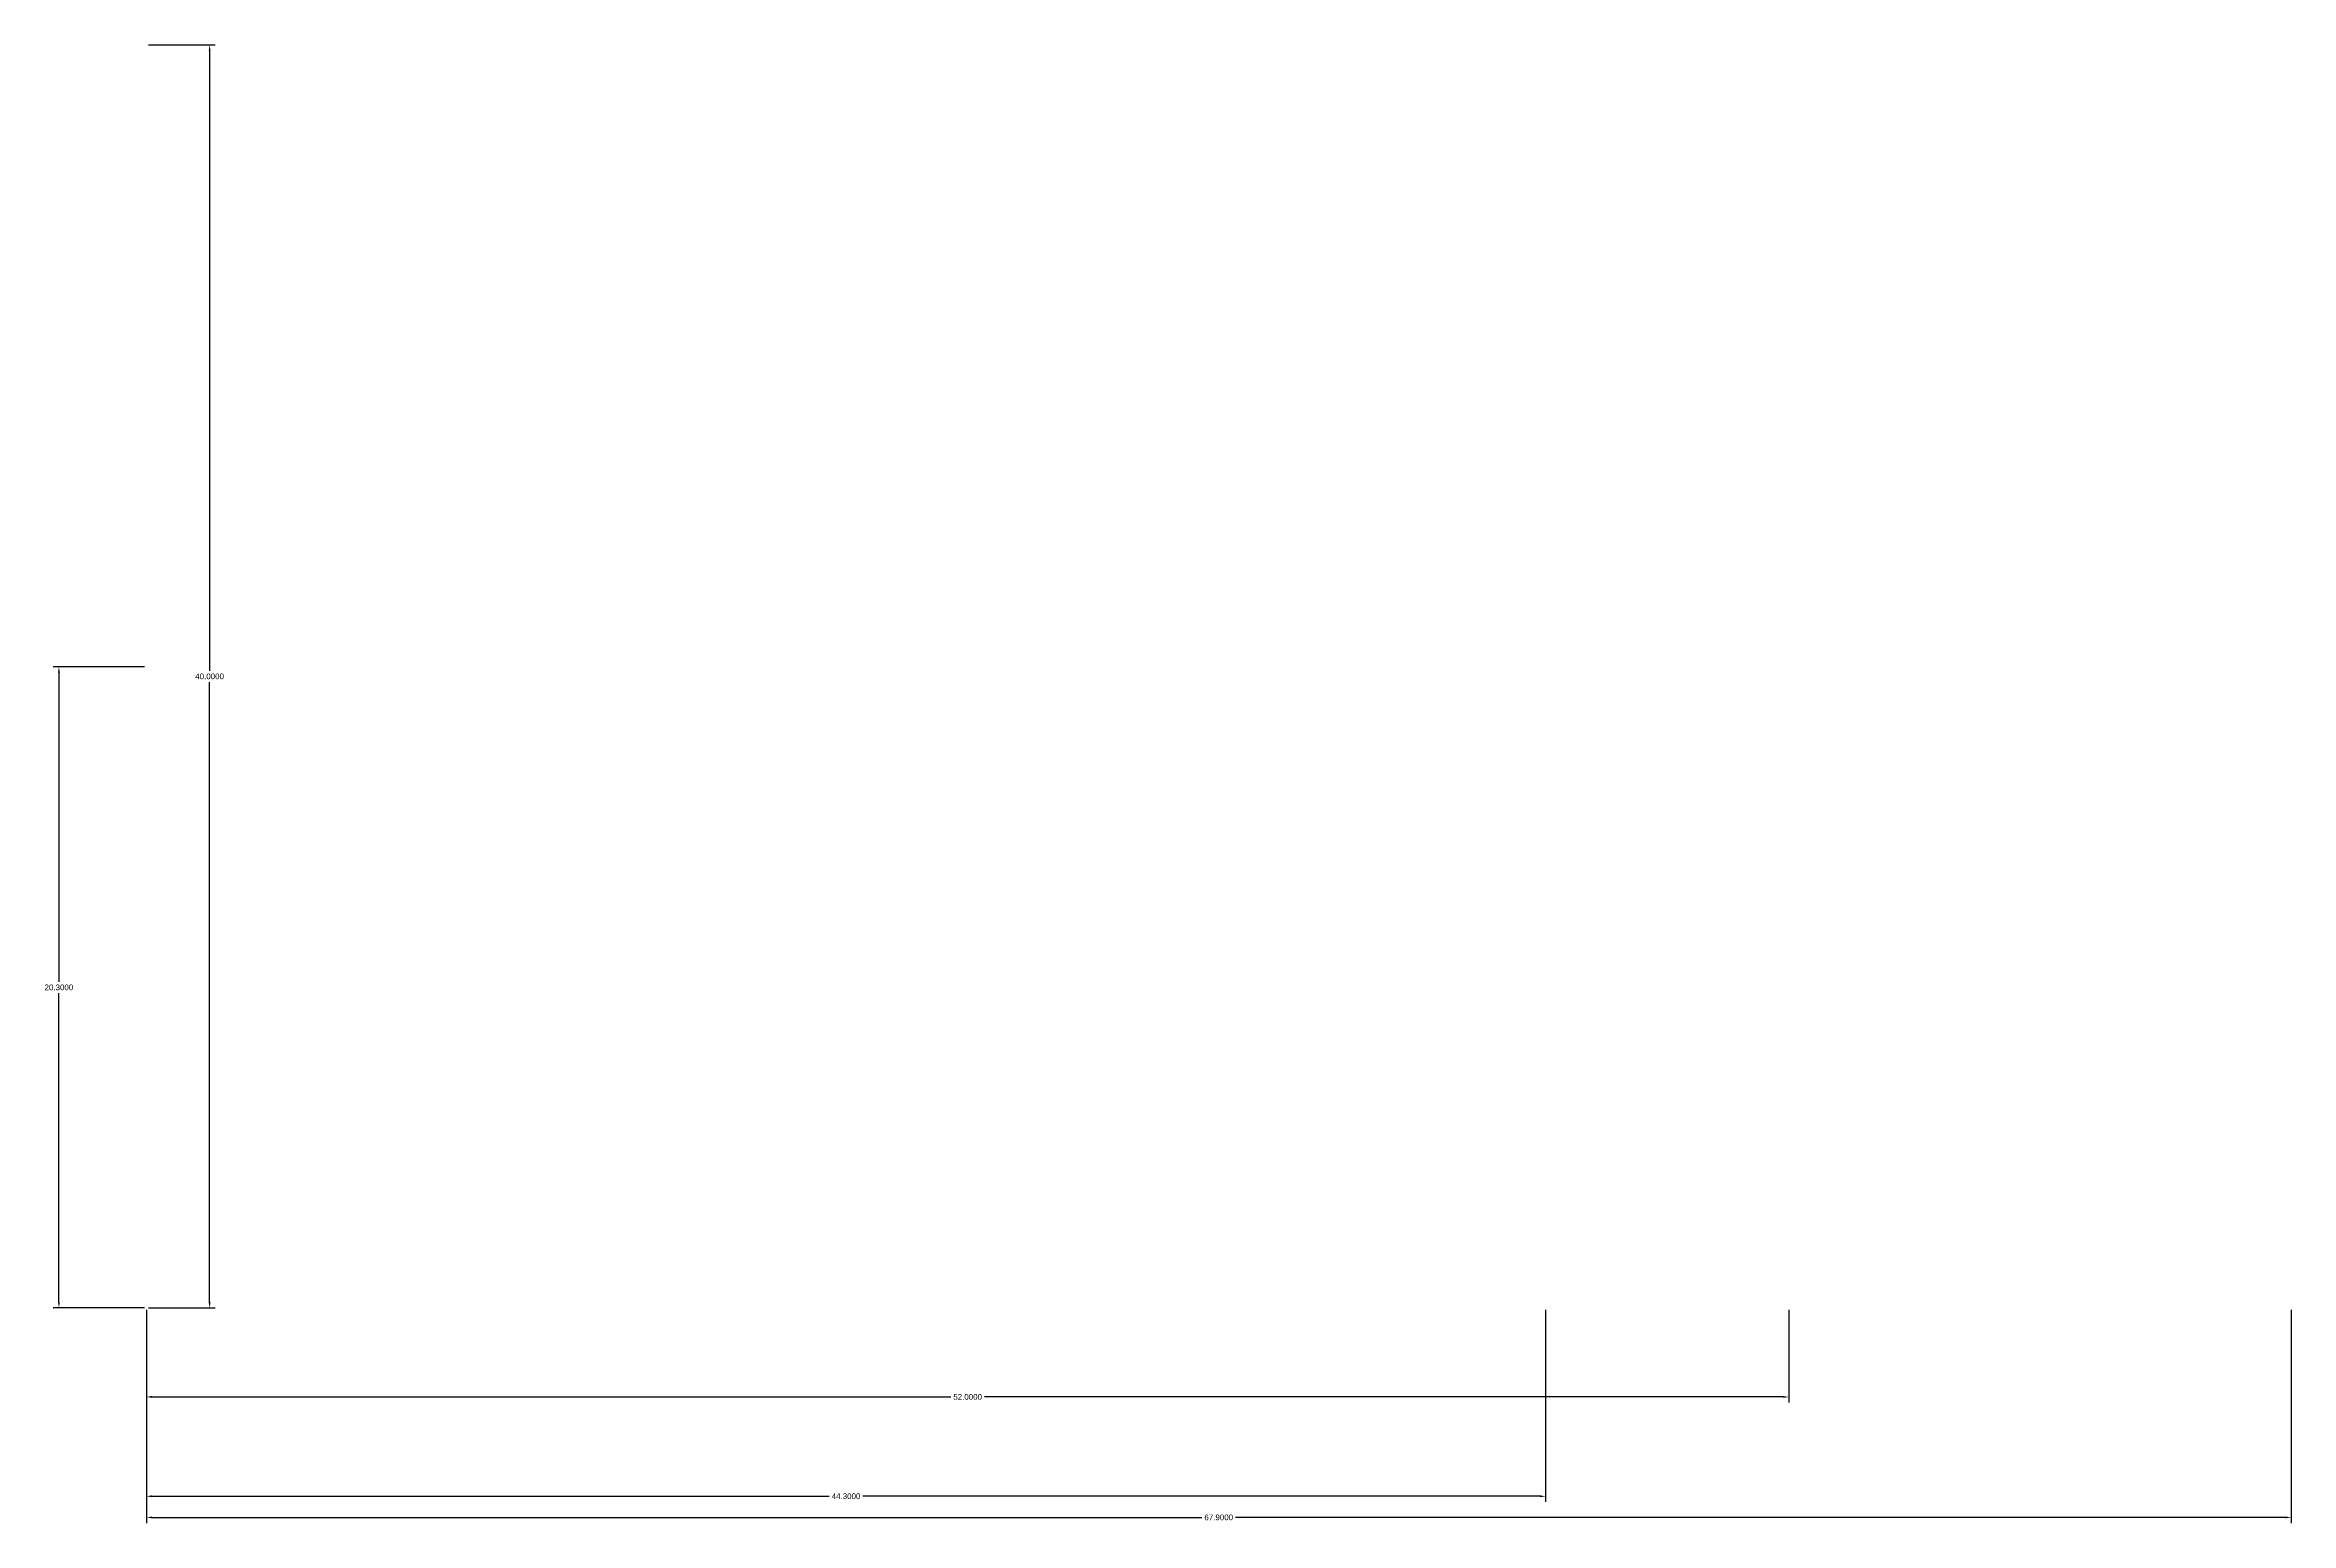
# Model space of a CAD drawing. Header units: inches. Extents: x -3.2 to 67.9, y -6.8 to 40.
import ezdxf

# ---------------------------------------------------------------- set-up
doc = ezdxf.new("R2010")
doc.units = ezdxf.units.IN
doc.header["$MEASUREMENT"] = 0
doc.layers.get('0').update_dxf_attribs({"true_color": 0xc2ced6})
doc.layers.add('ESP', color=3, linetype='Continuous')
doc.layers.add('pcb+micro', color=1, linetype='Continuous')
doc.styles.get("Standard").update_dxf_attribs({"font": 'Arial.ttf'})
doc.dimstyles.get("Standard").update_dxf_attribs({"dimtxt": 0.18, "dimasz": 0.18, "dimexe": 0.18, "dimexo": 0.0625, "dimgap": 0.09, "dimtad": 0, "dimtih": 1, "dimtoh": 1, "dimdec": 4, "dimzin": 0, "dimdsep": 46, "dimtxsty": 'Standard', "dimcen": 0.09, "dimadec": 0, "dimazin": 0, "dimtfac": 1, "dimtdec": 4, "dimtofl": 0, "dimtmove": 0, "dimatfit": 3, "dimfxl": 1, "dimtolj": 1, "dimtzin": 0, "dimarcsym": 0})

# ---------------------------------------------------------------- blocks, each defined once
blk = doc.blocks.new('*D1')
at = {"color": 0, "lineweight": -2, "transparency": 16777216}
for p, q in [((0, -0.062), (0, -6.147)), ((44.3, -0.062), (44.3, -6.147)), ((0.18, -5.967), (21.613, -5.967)), ((44.12, -5.967), (22.687, -5.967))]:
    blk.add_line(p, q, dxfattribs=at)
at = {"color": 0, "transparency": 16777216}
for points in [[(0.18, -5.937), (0.18, -5.997), (0, -5.967)], [(44.12, -5.937), (44.12, -5.997), (44.3, -5.967)]]:
    blk.add_solid(points, dxfattribs=at)
at = {"layer": 'Defpoints', "color": 0, "transparency": 16777216}
for p in [(0, 0), (44.3, 0), (44.3, -5.967)]:
    blk.add_point(p, dxfattribs=at)
at = {"color": 0, "transparency": 16777216, "insert": (22.15, -5.967), "char_height": 0.18, "attachment_point": 5}
blk.add_mtext('\\A1;44.3000', dxfattribs=at)
blk = doc.blocks.new('*D2')
at = {"layer": 'Defpoints', "color": 0, "transparency": 16777216}
for p in [(0, 0), (67.9, 0), (67.9, -6.636)]:
    blk.add_point(p, dxfattribs=at)
at = {"layer": 'pcb+micro', "color": 0, "lineweight": -2, "transparency": 16777216}
for p, q in [((0, -0.062), (0, -6.816)), ((67.9, -0.062), (67.9, -6.816)), ((0.18, -6.636), (33.416, -6.636)), ((67.72, -6.636), (34.484, -6.636))]:
    blk.add_line(p, q, dxfattribs=at)
at = {"layer": 'pcb+micro', "color": 0, "transparency": 16777216}
for points in [[(0.18, -6.606), (0.18, -6.666), (0, -6.636)], [(67.72, -6.606), (67.72, -6.666), (67.9, -6.636)]]:
    blk.add_solid(points, dxfattribs=at)
at = {"layer": 'pcb+micro', "color": 0, "transparency": 16777216, "insert": (33.95, -6.636), "char_height": 0.18, "attachment_point": 5}
blk.add_mtext('\\A1;67.9000', dxfattribs=at)
blk = doc.blocks.new('*D3')
at = {"layer": 'Defpoints', "color": 0, "transparency": 16777216}
for p in [(0, 40), (0, 0), (2.001, 0)]:
    blk.add_point(p, dxfattribs=at)
at = {"layer": 'pcb+micro', "color": 0, "lineweight": -2, "transparency": 16777216}
for p, q in [((0.062, 40), (2.181, 40)), ((2.001, 39.82), (2.001, 20.181)), ((2.001, 0.18), (2.001, 19.819)), ((0.062, 0), (2.181, 0))]:
    blk.add_line(p, q, dxfattribs=at)
at = {"layer": 'pcb+micro', "color": 0, "transparency": 16777216}
for points in [[(1.971, 39.82), (2.031, 39.82), (2.001, 40)], [(1.971, 0.18), (2.031, 0.18), (2.001, 0)]]:
    blk.add_solid(points, dxfattribs=at)
at = {"layer": 'pcb+micro', "color": 0, "transparency": 16777216, "insert": (2.001, 20), "char_height": 0.18, "attachment_point": 5}
blk.add_mtext('\\A1;40.0000', dxfattribs=at)
blk = doc.blocks.new('*D6')
at = {"layer": 'Defpoints', "color": 0, "transparency": 16777216}
for p in [(0, 20.3), (-2.77, 0), (0, 0)]:
    blk.add_point(p, dxfattribs=at)
at = {"layer": 'ESP', "color": 0, "lineweight": -2, "transparency": 16777216}
for p, q in [((-0.062, 20.3), (-2.95, 20.3)), ((-2.77, 20.12), (-2.77, 10.331)), ((-2.77, 0.18), (-2.77, 9.969)), ((-0.062, 0), (-2.95, 0))]:
    blk.add_line(p, q, dxfattribs=at)
at = {"layer": 'ESP', "color": 0, "transparency": 16777216}
for points in [[(-2.8, 20.12), (-2.74, 20.12), (-2.77, 20.3)], [(-2.8, 0.18), (-2.74, 0.18), (-2.77, 0)]]:
    blk.add_solid(points, dxfattribs=at)
at = {"layer": 'ESP', "color": 0, "transparency": 16777216, "insert": (-2.77, 10.15), "char_height": 0.18, "attachment_point": 5}
blk.add_mtext('\\A1;20.3000', dxfattribs=at)
blk = doc.blocks.new('*D7')
at = {"layer": 'Defpoints', "color": 0, "transparency": 16777216}
for p in [(0, 0), (52, 0), (52, -2.821)]:
    blk.add_point(p, dxfattribs=at)
at = {"layer": 'ESP', "color": 0, "lineweight": -2, "transparency": 16777216}
for p, q in [((0, -0.062), (0, -3.001)), ((52, -0.062), (52, -3.001)), ((0.18, -2.821), (25.467, -2.821)), ((51.82, -2.821), (26.533, -2.821))]:
    blk.add_line(p, q, dxfattribs=at)
at = {"layer": 'ESP', "color": 0, "transparency": 16777216}
for points in [[(0.18, -2.791), (0.18, -2.851), (0, -2.821)], [(51.82, -2.791), (51.82, -2.851), (52, -2.821)]]:
    blk.add_solid(points, dxfattribs=at)
at = {"layer": 'ESP', "color": 0, "transparency": 16777216, "insert": (26, -2.821), "char_height": 0.18, "attachment_point": 5}
blk.add_mtext('\\A1;52.0000', dxfattribs=at)

msp = doc.modelspace()

# ---------------------------------------------------------------- dimensions: what is measured, and where the dimension line sits
dim = msp.add_linear_dim(base=(44.3, -5.96697), p1=(0, 0), p2=(44.3, 0), dimstyle='Standard')
dim.commit()
dim.dimension.update_dxf_attribs({"geometry": '*D1', "text_midpoint": (22.15, -5.96697)})
at = {"layer": 'ESP'}
dim = msp.add_linear_dim(base=(-2.76991, 0), p1=(0, 20.3), p2=(0, 0), angle=90, dimstyle='Standard', dxfattribs=at)
dim.commit()
dim.dimension.update_dxf_attribs({"geometry": '*D6', "text_midpoint": (-2.76991, 10.15)})
dim = msp.add_linear_dim(base=(52, -2.82141), p1=(0, 0), p2=(52, 0), dimstyle='Standard', dxfattribs=at)
dim.commit()
dim.dimension.update_dxf_attribs({"geometry": '*D7', "text_midpoint": (26, -2.82141)})
at = {"layer": 'pcb+micro'}
dim = msp.add_linear_dim(base=(2.00072, 0), p1=(0, 40), p2=(0, 0), angle=90, dimstyle='Standard', dxfattribs=at)
dim.commit()
dim.dimension.update_dxf_attribs({"geometry": '*D3', "text_midpoint": (2.00072, 20)})
dim = msp.add_linear_dim(base=(67.9, -6.63579, -27.06141), p1=(0, 0, -27.06141), p2=(67.9, 0, -27.06141), dimstyle='Standard', dxfattribs=at)
dim.commit()
dim.dimension.update_dxf_attribs({"geometry": '*D2', "text_midpoint": (33.95, -6.63579, -27.06141)})

doc.saveas('drawing.dxf')
